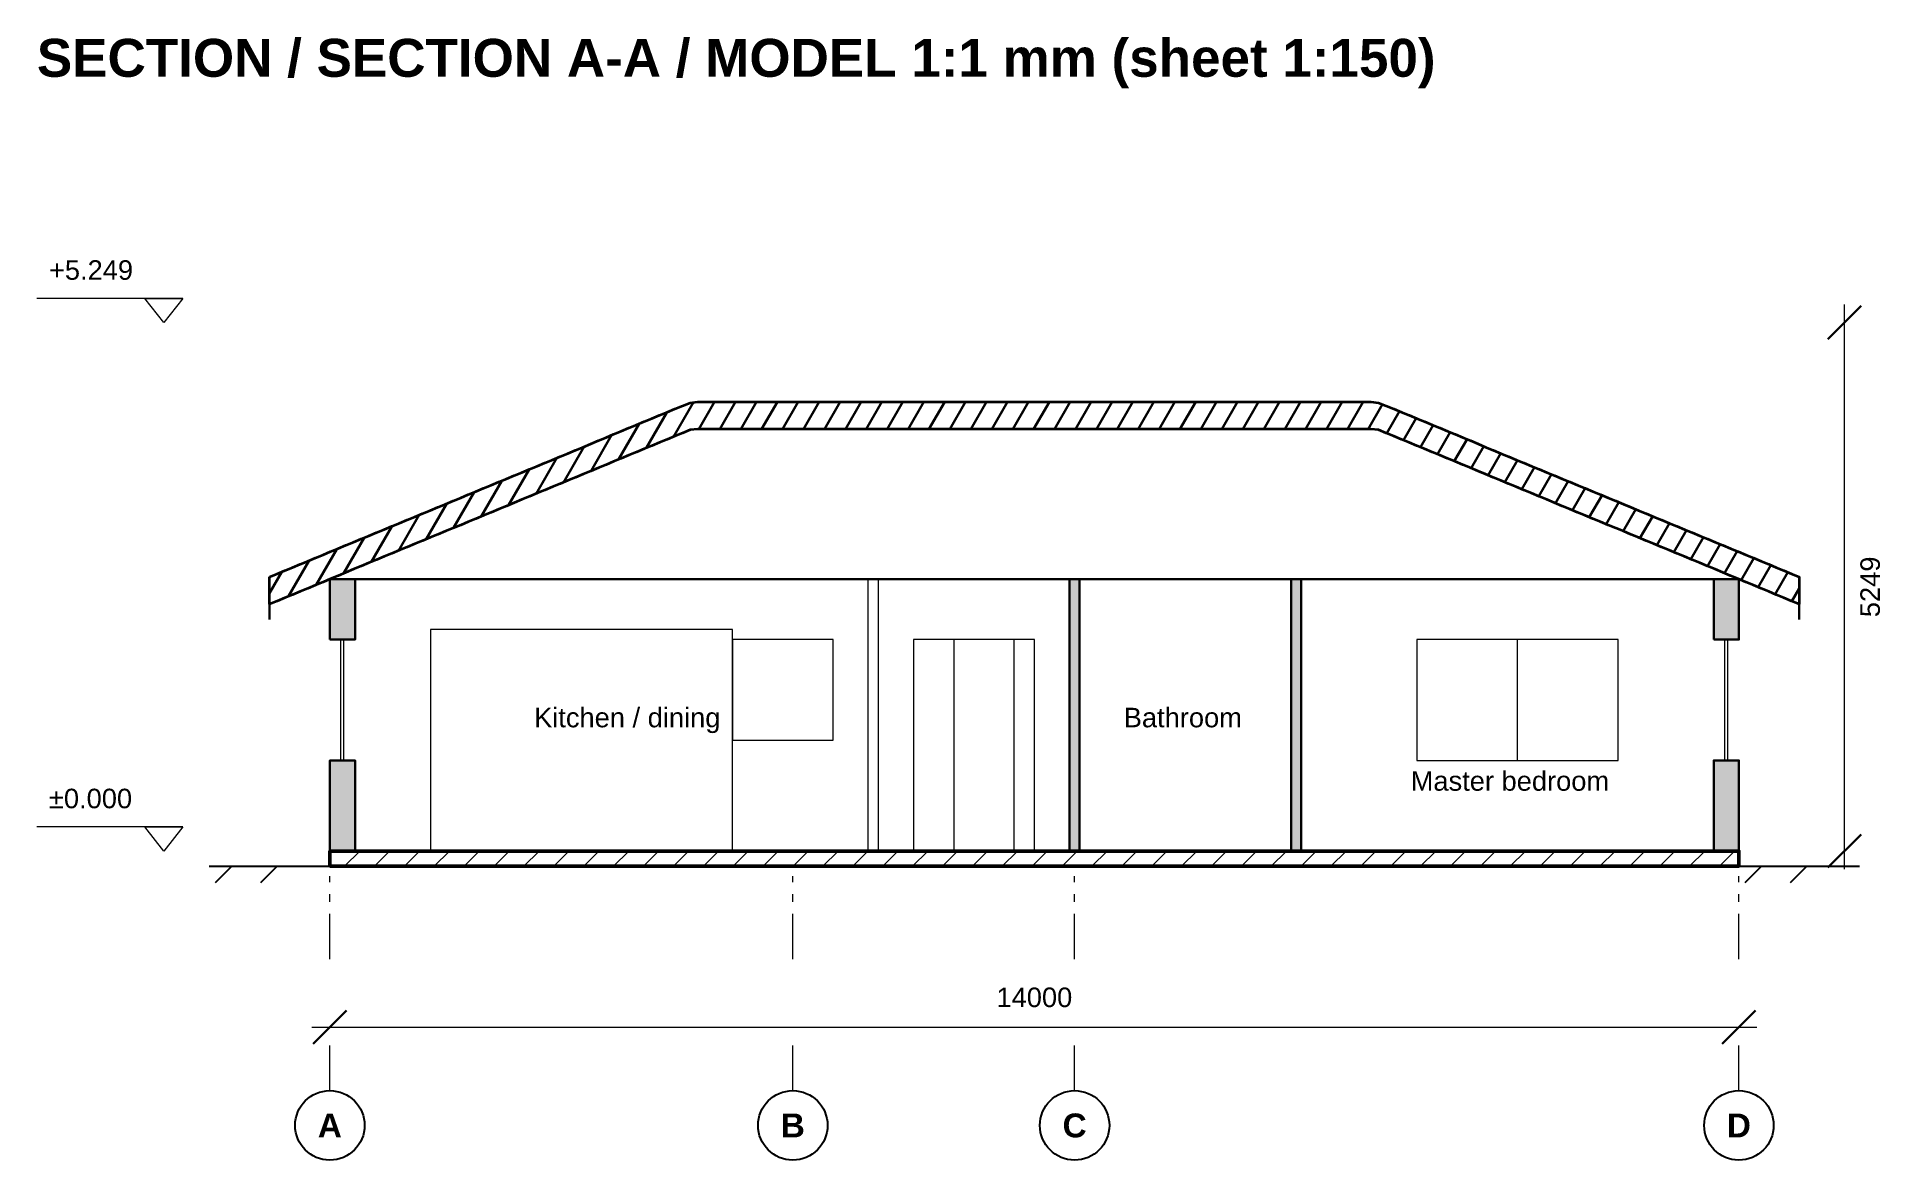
# Model space of a CAD drawing. Header units: millimetres. Extents: x 0 to 65683, y 0 to 16611.
# Drawn here: x 21946 to 40260, y 0 to 11157 of the extents above; entities that cross this region are included whole.
import ezdxf
from ezdxf.enums import TextEntityAlignment as Align

# ---------------------------------------------------------------- set-up
doc = ezdxf.new("R2010")
doc.units = ezdxf.units.MM
for name, color, linetype, lineweight, true_color in [('A-BORDER', 7, 'Continuous', 18, 0x6f8794), ('A-DIMS', 7, 'Continuous', 15, 0x46606d), ('A-DOOR', 7, 'Continuous', 20, 0x8a5a35), ('A-GLAZ', 7, 'Continuous', 20, 0x2a7f95), ('A-GRID', 7, 'Continuous', 13, 0x7b939b), ('A-ROOF', 7, 'Continuous', 30, 0x7a4a32), ('A-SITE', 7, 'Continuous', 25, 0x75664e), ('A-TEXT', 7, 'Continuous', 15, 0x1b2a33), ('A-WALL', 7, 'Continuous', 30, 0x2f3d46), ('A-WALL-BYD', 7, 'Continuous', 18, 0x6d7d86), ('S-CONC', 7, 'Continuous', 50, 0x1f2d36), ('S-HATCH', 7, 'Continuous', 9, 0x9aa5aa)]:
    doc.layers.add(name, color=color, linetype=linetype, lineweight=lineweight, true_color=true_color)
doc.styles.add('STR_BOLD', font='arialbd.ttf')
doc.styles.add('STR_REGULAR', font='arial.ttf')

msp = doc.modelspace()

# ---------------------------------------------------------------- texts
at = {"layer": 'A-TEXT', "style": 'STR_BOLD'}
msp.add_text('SECTION / SECTION A-A / MODEL 1:1 mm (sheet 1:150)', height=376.95, dxfattribs=at).set_placement((21946, 10760))

# ---------------------------------------------------------------- blocks, each defined once
blk = doc.blocks.new('2103_BUNGALOW_3BED_DRAWING_SECTION')
at = {"layer": 'A-WALL'}
for points in [[(0, 2100), (250, 2100), (250, 2700), (0, 2700)], [(7350, 0), (7450, 0), (7450, 2700), (7350, 2700)], [(9550, 0), (9650, 0), (9650, 2700), (9550, 2700)], [(13750, 2100), (14000, 2100), (14000, 2700), (13750, 2700)], [(0, 0), (250, 0), (250, 900), (0, 900)], [(13750, 0), (14000, 0), (14000, 900), (13750, 900)]]:
    blk.add_hatch(color=256, dxfattribs=at).paths.add_polyline_path(points)
at = {"layer": 'A-DIMS'}
for p, q in [((-1462, 5489), (-2911, 5489)), ((15050, -180), (15050, 5429)), ((-1462, 240), (-2911, 240)), ((-180, -1750), (14180, -1750))]:
    blk.add_line(p, q, dxfattribs=at)
at = {"layer": 'A-DIMS', "lineweight": 30}
for p, q in [((14885, 5084), (15215, 5414)), ((14885, -165), (15215, 165)), ((-165, -1915), (165, -1585)), ((13835, -1915), (14165, -1585))]:
    blk.add_line(p, q, dxfattribs=at)
at = {"layer": 'A-DIMS'}
for points in [[(-1650, 5249), (-1838, 5489), (-1462, 5489)], [(-1650, 0), (-1838, 240), (-1462, 240)]]:
    blk.add_lwpolyline(points, close=True, dxfattribs=at)
at = {"layer": 'A-DOOR'}
for points in [[(5800, 0), (6800, 0), (6800, 2100), (5800, 2100)], [(6200, 0), (7000, 0), (7000, 2100), (6200, 2100)]]:
    blk.add_lwpolyline(points, close=True, dxfattribs=at)
at = {"layer": 'A-GLAZ'}
for p, q in [((0, 2100), (250, 2100)), ((110, 900), (110, 2100)), ((140, 900), (140, 2100)), ((11800, 900), (11800, 2100)), ((13750, 2100), (14000, 2100)), ((13860, 900), (13860, 2100)), ((13890, 900), (13890, 2100)), ((0, 900), (250, 900)), ((13750, 900), (14000, 900))]:
    blk.add_line(p, q, dxfattribs=at)
for points in [[(1000, 0), (4000, 0), (4000, 2200), (1000, 2200)], [(4000, 1100), (5000, 1100), (5000, 2100), (4000, 2100)], [(10800, 900), (12800, 900), (12800, 2100), (10800, 2100)]]:
    blk.add_lwpolyline(points, close=True, dxfattribs=at)
at = {"layer": 'A-GRID'}
for p, q in [((0, -310), (0, -250)), ((4600, -310), (4600, -250)), ((7400, -310), (7400, -250)), ((14000, -310), (14000, -250)), ((0, -505), (0, -430)), ((4600, -505), (4600, -430)), ((7400, -505), (7400, -430)), ((14000, -505), (14000, -430)), ((0, -1075), (0, -625)), ((4600, -1075), (4600, -625)), ((7400, -1075), (7400, -625)), ((14000, -1075), (14000, -625)), ((0, -2380), (0, -1930)), ((4600, -2380), (4600, -1930)), ((7400, -2380), (7400, -1930)), ((14000, -2380), (14000, -1930))]:
    blk.add_line(p, q, dxfattribs=at)
at = {"layer": 'A-GRID', "lineweight": 25}
for centre in [(0, -2725), (4600, -2725), (7400, -2725), (14000, -2725)]:
    blk.add_circle(centre, 345, dxfattribs=at)
at = {"layer": 'A-ROOF'}
for p, q in [((3415, 4114), (3612, 4457)), ((3667, 4191), (3823, 4462)), ((3875, 4191), (4031, 4462)), ((4083, 4191), (4239, 4462)), ((4290, 4191), (4447, 4462)), ((4498, 4191), (4654, 4462)), ((4706, 4191), (4862, 4462)), ((4914, 4191), (5070, 4462)), ((5122, 4191), (5278, 4462)), ((5330, 4191), (5486, 4462)), ((5537, 4191), (5694, 4462)), ((5745, 4191), (5902, 4462)), ((5953, 4191), (6109, 4462)), ((6161, 4191), (6317, 4462)), ((6369, 4191), (6525, 4462)), ((6577, 4191), (6733, 4462)), ((6785, 4191), (6941, 4462)), ((6992, 4191), (7149, 4462)), ((7200, 4191), (7356, 4462)), ((7408, 4191), (7564, 4462)), ((7616, 4191), (7772, 4462)), ((7824, 4191), (7980, 4462)), ((8032, 4191), (8188, 4462)), ((8239, 4191), (8396, 4462)), ((8447, 4191), (8604, 4462)), ((8655, 4191), (8811, 4462)), ((8863, 4191), (9019, 4462)), ((9071, 4191), (9227, 4462)), ((9279, 4191), (9435, 4462)), ((9487, 4191), (9643, 4462)), ((9694, 4191), (9851, 4462)), ((9902, 4191), (10058, 4462)), ((10110, 4191), (10266, 4462)), ((10318, 4191), (10460, 4437)), ((2868, 3888), (3074, 4244)), ((3142, 4001), (3347, 4357)), ((10501, 4149), (10628, 4368)), ((10669, 4080), (10795, 4298)), ((10837, 4010), (10963, 4229)), ((2595, 3775), (2800, 4131)), ((11005, 3941), (11131, 4159)), ((11172, 3871), (11299, 4090)), ((2049, 3549), (2254, 3904)), ((2322, 3662), (2527, 4017)), ((11340, 3802), (11466, 4020)), ((11508, 3732), (11634, 3951)), ((11676, 3663), (11802, 3881)), ((1502, 3322), (1708, 3678)), ((1776, 3435), (1981, 3791)), ((11843, 3593), (11969, 3812)), ((12011, 3524), (12137, 3742)), ((12179, 3454), (12305, 3673)), ((1229, 3209), (1435, 3565)), ((12347, 3385), (12473, 3603)), ((12514, 3315), (12640, 3534)), ((683, 2983), (888, 3339)), ((956, 3096), (1161, 3452)), ((12682, 3246), (12808, 3464)), ((12850, 3176), (12976, 3395)), ((13017, 3107), (13144, 3325)), ((410, 2870), (615, 3225)), ((13185, 3037), (13311, 3256)), ((13353, 2968), (13479, 3186)), ((13521, 2899), (13647, 3117)), ((-137, 2643), (69, 2999)), ((137, 2757), (342, 3112)), ((13688, 2829), (13815, 3047)), ((13856, 2760), (13982, 2978)), ((-600, 2561), (-478, 2773)), ((-410, 2530), (-204, 2886)), ((14024, 2690), (14150, 2908)), ((14192, 2621), (14318, 2839)), ((14359, 2551), (14485, 2770)), ((14527, 2482), (14600, 2608))]:
    blk.add_line(p, q, dxfattribs=at)
at = {"layer": 'A-ROOF', "lineweight": 30}
for p, q in [((0, 2700), (14000, 2700)), ((-600, 2301), (-600, 2511)), ((14600, 2301), (14600, 2511))]:
    blk.add_line(p, q, dxfattribs=at)
at = {"layer": 'A-ROOF', "lineweight": 35}
blk.add_lwpolyline([(-600, 2722), (-524, 2754), (-448, 2785), (-372, 2817), (-296, 2848), (-220, 2879), (-144, 2911), (-68, 2942), (8, 2974), (84, 3005), (160, 3037), (236, 3068), (312, 3100), (388, 3131), (464, 3163), (540, 3194), (616, 3226), (692, 3257), (768, 3289), (844, 3320), (920, 3352), (996, 3383), (1072, 3415), (1148, 3446), (1224, 3478), (1300, 3509), (1376, 3541), (1452, 3572), (1528, 3604), (1604, 3635), (1680, 3666), (1756, 3698), (1832, 3729), (1908, 3761), (1984, 3792), (2060, 3824), (2136, 3855), (2212, 3887), (2288, 3918), (2364, 3950), (2440, 3981), (2516, 4013), (2592, 4044), (2668, 4076), (2744, 4107), (2820, 4139), (2896, 4170), (2972, 4202), (3048, 4233), (3124, 4265), (3200, 4296), (3276, 4328), (3352, 4359), (3428, 4391), (3504, 4422), (3580, 4453), (3656, 4462), (3732, 4462), (3808, 4462), (3884, 4462), (3960, 4462), (4036, 4462), (4112, 4462), (4188, 4462), (4264, 4462), (4340, 4462), (4416, 4462), (4492, 4462), (4568, 4462), (4644, 4462), (4720, 4462), (4796, 4462), (4872, 4462), (4948, 4462), (5024, 4462), (5100, 4462), (5176, 4462), (5252, 4462), (5328, 4462), (5404, 4462), (5480, 4462), (5556, 4462), (5632, 4462), (5708, 4462), (5784, 4462), (5860, 4462), (5936, 4462), (6012, 4462), (6088, 4462), (6164, 4462), (6240, 4462), (6316, 4462), (6392, 4462), (6468, 4462), (6544, 4462), (6620, 4462), (6696, 4462), (6772, 4462), (6848, 4462), (6924, 4462), (7000, 4462), (7076, 4462), (7152, 4462), (7228, 4462), (7304, 4462), (7380, 4462), (7456, 4462), (7532, 4462), (7608, 4462), (7684, 4462), (7760, 4462), (7836, 4462), (7912, 4462), (7988, 4462), (8064, 4462), (8140, 4462), (8216, 4462), (8292, 4462), (8368, 4462), (8444, 4462), (8520, 4462), (8596, 4462), (8672, 4462), (8748, 4462), (8824, 4462), (8900, 4462), (8976, 4462), (9052, 4462), (9128, 4462), (9204, 4462), (9280, 4462), (9356, 4462), (9432, 4462), (9508, 4462), (9584, 4462), (9660, 4462), (9736, 4462), (9812, 4462), (9888, 4462), (9964, 4462), (10040, 4462), (10116, 4462), (10192, 4462), (10268, 4462), (10344, 4462), (10420, 4453), (10496, 4422), (10572, 4391), (10648, 4359), (10724, 4328), (10800, 4296), (10876, 4265), (10952, 4233), (11028, 4202), (11104, 4170), (11180, 4139), (11256, 4107), (11332, 4076), (11408, 4044), (11484, 4013), (11560, 3981), (11636, 3950), (11712, 3918), (11788, 3887), (11864, 3855), (11940, 3824), (12016, 3792), (12092, 3761), (12168, 3729), (12244, 3698), (12320, 3666), (12396, 3635), (12472, 3604), (12548, 3572), (12624, 3541), (12700, 3509), (12776, 3478), (12852, 3446), (12928, 3415), (13004, 3383), (13080, 3352), (13156, 3320), (13232, 3289), (13308, 3257), (13384, 3226), (13460, 3194), (13536, 3163), (13612, 3131), (13688, 3100), (13764, 3068), (13840, 3037), (13916, 3005), (13992, 2974), (14068, 2942), (14144, 2911), (14220, 2879), (14296, 2848), (14372, 2817), (14448, 2785), (14524, 2754), (14600, 2722), (14600, 2451), (14524, 2483), (14448, 2514), (14372, 2546), (14296, 2577), (14220, 2609), (14144, 2640), (14068, 2672), (13992, 2703), (13916, 2735), (13840, 2766), (13764, 2798), (13688, 2829), (13612, 2861), (13536, 2892), (13460, 2924), (13384, 2955), (13308, 2987), (13232, 3018), (13156, 3050), (13080, 3081), (13004, 3113), (12928, 3144), (12852, 3176), (12776, 3207), (12700, 3238), (12624, 3270), (12548, 3301), (12472, 3333), (12396, 3364), (12320, 3396), (12244, 3427), (12168, 3459), (12092, 3490), (12016, 3522), (11940, 3553), (11864, 3585), (11788, 3616), (11712, 3648), (11636, 3679), (11560, 3711), (11484, 3742), (11408, 3774), (11332, 3805), (11256, 3837), (11180, 3868), (11104, 3900), (11028, 3931), (10952, 3963), (10876, 3994), (10800, 4025), (10724, 4057), (10648, 4088), (10572, 4120), (10496, 4151), (10420, 4183), (10344, 4191), (10268, 4191), (10192, 4191), (10116, 4191), (10040, 4191), (9964, 4191), (9888, 4191), (9812, 4191), (9736, 4191), (9660, 4191), (9584, 4191), (9508, 4191), (9432, 4191), (9356, 4191), (9280, 4191), (9204, 4191), (9128, 4191), (9052, 4191), (8976, 4191), (8900, 4191), (8824, 4191), (8748, 4191), (8672, 4191), (8596, 4191), (8520, 4191), (8444, 4191), (8368, 4191), (8292, 4191), (8216, 4191), (8140, 4191), (8064, 4191), (7988, 4191), (7912, 4191), (7836, 4191), (7760, 4191), (7684, 4191), (7608, 4191), (7532, 4191), (7456, 4191), (7380, 4191), (7304, 4191), (7228, 4191), (7152, 4191), (7076, 4191), (7000, 4191), (6924, 4191), (6848, 4191), (6772, 4191), (6696, 4191), (6620, 4191), (6544, 4191), (6468, 4191), (6392, 4191), (6316, 4191), (6240, 4191), (6164, 4191), (6088, 4191), (6012, 4191), (5936, 4191), (5860, 4191), (5784, 4191), (5708, 4191), (5632, 4191), (5556, 4191), (5480, 4191), (5404, 4191), (5328, 4191), (5252, 4191), (5176, 4191), (5100, 4191), (5024, 4191), (4948, 4191), (4872, 4191), (4796, 4191), (4720, 4191), (4644, 4191), (4568, 4191), (4492, 4191), (4416, 4191), (4340, 4191), (4264, 4191), (4188, 4191), (4112, 4191), (4036, 4191), (3960, 4191), (3884, 4191), (3808, 4191), (3732, 4191), (3656, 4191), (3580, 4183), (3504, 4151), (3428, 4120), (3352, 4088), (3276, 4057), (3200, 4025), (3124, 3994), (3048, 3963), (2972, 3931), (2896, 3900), (2820, 3868), (2744, 3837), (2668, 3805), (2592, 3774), (2516, 3742), (2440, 3711), (2364, 3679), (2288, 3648), (2212, 3616), (2136, 3585), (2060, 3553), (1984, 3522), (1908, 3490), (1832, 3459), (1756, 3427), (1680, 3396), (1604, 3364), (1528, 3333), (1452, 3301), (1376, 3270), (1300, 3238), (1224, 3207), (1148, 3176), (1072, 3144), (996, 3113), (920, 3081), (844, 3050), (768, 3018), (692, 2987), (616, 2955), (540, 2924), (464, 2892), (388, 2861), (312, 2829), (236, 2798), (160, 2766), (84, 2735), (8, 2703), (-68, 2672), (-144, 2640), (-220, 2609), (-296, 2577), (-372, 2546), (-448, 2514), (-524, 2483), (-600, 2451)], close=True, dxfattribs=at)
at = {"layer": 'A-SITE'}
for p, q in [((-1200, -150), (0, -150)), ((-975, -150), (-1140, -315)), ((-525, -150), (-690, -315)), ((14000, -150), (15200, -150)), ((14225, -150), (14060, -315)), ((14675, -150), (14510, -315))]:
    blk.add_line(p, q, dxfattribs=at)
at = {"layer": 'A-WALL'}
for points in [[(0, 2100), (250, 2100), (250, 2700), (0, 2700)], [(7350, 0), (7450, 0), (7450, 2700), (7350, 2700)], [(9550, 0), (9650, 0), (9650, 2700), (9550, 2700)], [(13750, 2100), (14000, 2100), (14000, 2700), (13750, 2700)], [(0, 0), (250, 0), (250, 900), (0, 900)], [(13750, 0), (14000, 0), (14000, 900), (13750, 900)]]:
    blk.add_lwpolyline(points, close=True, dxfattribs=at)
at = {"layer": 'A-WALL-BYD'}
for p, q in [((5350, 0), (5350, 2700)), ((5450, 0), (5450, 2700))]:
    blk.add_line(p, q, dxfattribs=at)
at = {"layer": 'S-CONC'}
blk.add_lwpolyline([(0, -150), (14000, -150), (14000, 0), (0, 0)], close=True, dxfattribs=at)
at = {"layer": 'S-HATCH'}
for p, q in [((147, -150), (297, 0)), ((444, -150), (594, 0)), ((741, -150), (891, 0)), ((1038, -150), (1188, 0)), ((1335, -150), (1485, 0)), ((1632, -150), (1782, 0)), ((1929, -150), (2079, 0)), ((2226, -150), (2376, 0)), ((2523, -150), (2673, 0)), ((2820, -150), (2970, 0)), ((3117, -150), (3267, 0)), ((3414, -150), (3564, 0)), ((3711, -150), (3861, 0)), ((4008, -150), (4158, 0)), ((4305, -150), (4455, 0)), ((4602, -150), (4752, 0)), ((4899, -150), (5049, 0)), ((5196, -150), (5346, 0)), ((5493, -150), (5643, 0)), ((5790, -150), (5940, 0)), ((6087, -150), (6237, 0)), ((6384, -150), (6534, 0)), ((6681, -150), (6831, 0)), ((6978, -150), (7128, 0)), ((7275, -150), (7425, 0)), ((7572, -150), (7722, 0)), ((7869, -150), (8019, 0)), ((8166, -150), (8316, 0)), ((8463, -150), (8613, 0)), ((8760, -150), (8910, 0)), ((9057, -150), (9207, 0)), ((9354, -150), (9504, 0)), ((9650, -150), (9800, 0)), ((9947, -150), (10097, 0)), ((10244, -150), (10394, 0)), ((10541, -150), (10691, 0)), ((10838, -150), (10988, 0)), ((11135, -150), (11285, 0)), ((11432, -150), (11582, 0)), ((11729, -150), (11879, 0)), ((12026, -150), (12176, 0)), ((12323, -150), (12473, 0)), ((12620, -150), (12770, 0)), ((12917, -150), (13067, 0)), ((13214, -150), (13364, 0)), ((13511, -150), (13661, 0)), ((13808, -150), (13958, 0))]:
    blk.add_line(p, q, dxfattribs=at)
at = {"layer": 'A-DIMS', "style": 'STR_REGULAR'}
for s, p in [('+5.249', (-2791, 5674)), ('±0.000', (-2791, 425))]:
    blk.add_text(s, height=193.9, dxfattribs=at).set_placement(p)
blk.add_text('5249', height=193.9, rotation=90, dxfattribs=at).set_placement((15401, 2624), align=Align.CENTER)
blk.add_text('14000', height=193.9, dxfattribs=at).set_placement((7000, -1550), align=Align.CENTER)
at = {"layer": 'A-TEXT'}
for s, height, style, p in [('Kitchen / dining', 193.86, 'STR_REGULAR', (2955, 1229)), ('Bathroom', 193.9, 'STR_REGULAR', (8475, 1229)), ('Master bedroom', 193.86, 'STR_REGULAR', (11725, 599)), ('A', 237, 'STR_BOLD', (0, -2844)), ('B', 237, 'STR_BOLD', (4600, -2844)), ('C', 237, 'STR_BOLD', (7400, -2844)), ('D', 237, 'STR_BOLD', (14000, -2844))]:
    blk.add_text(s, height=height, dxfattribs=dict(at, style=style)).set_placement(p, align=Align.CENTER)

# ---------------------------------------------------------------- block references
at = {"layer": 'A-BORDER'}
msp.add_blockref('2103_BUNGALOW_3BED_DRAWING_SECTION', (24857, 3070), dxfattribs=at)

msp.set_redraw_order([(e.dxf.handle, doc.entitydb.next_handle()) for e in msp.query("TEXT MTEXT ATTDEF DIMENSION ARC_DIMENSION")])  # texts and dimensions are drawn at this point

doc.saveas('drawing.dxf')
